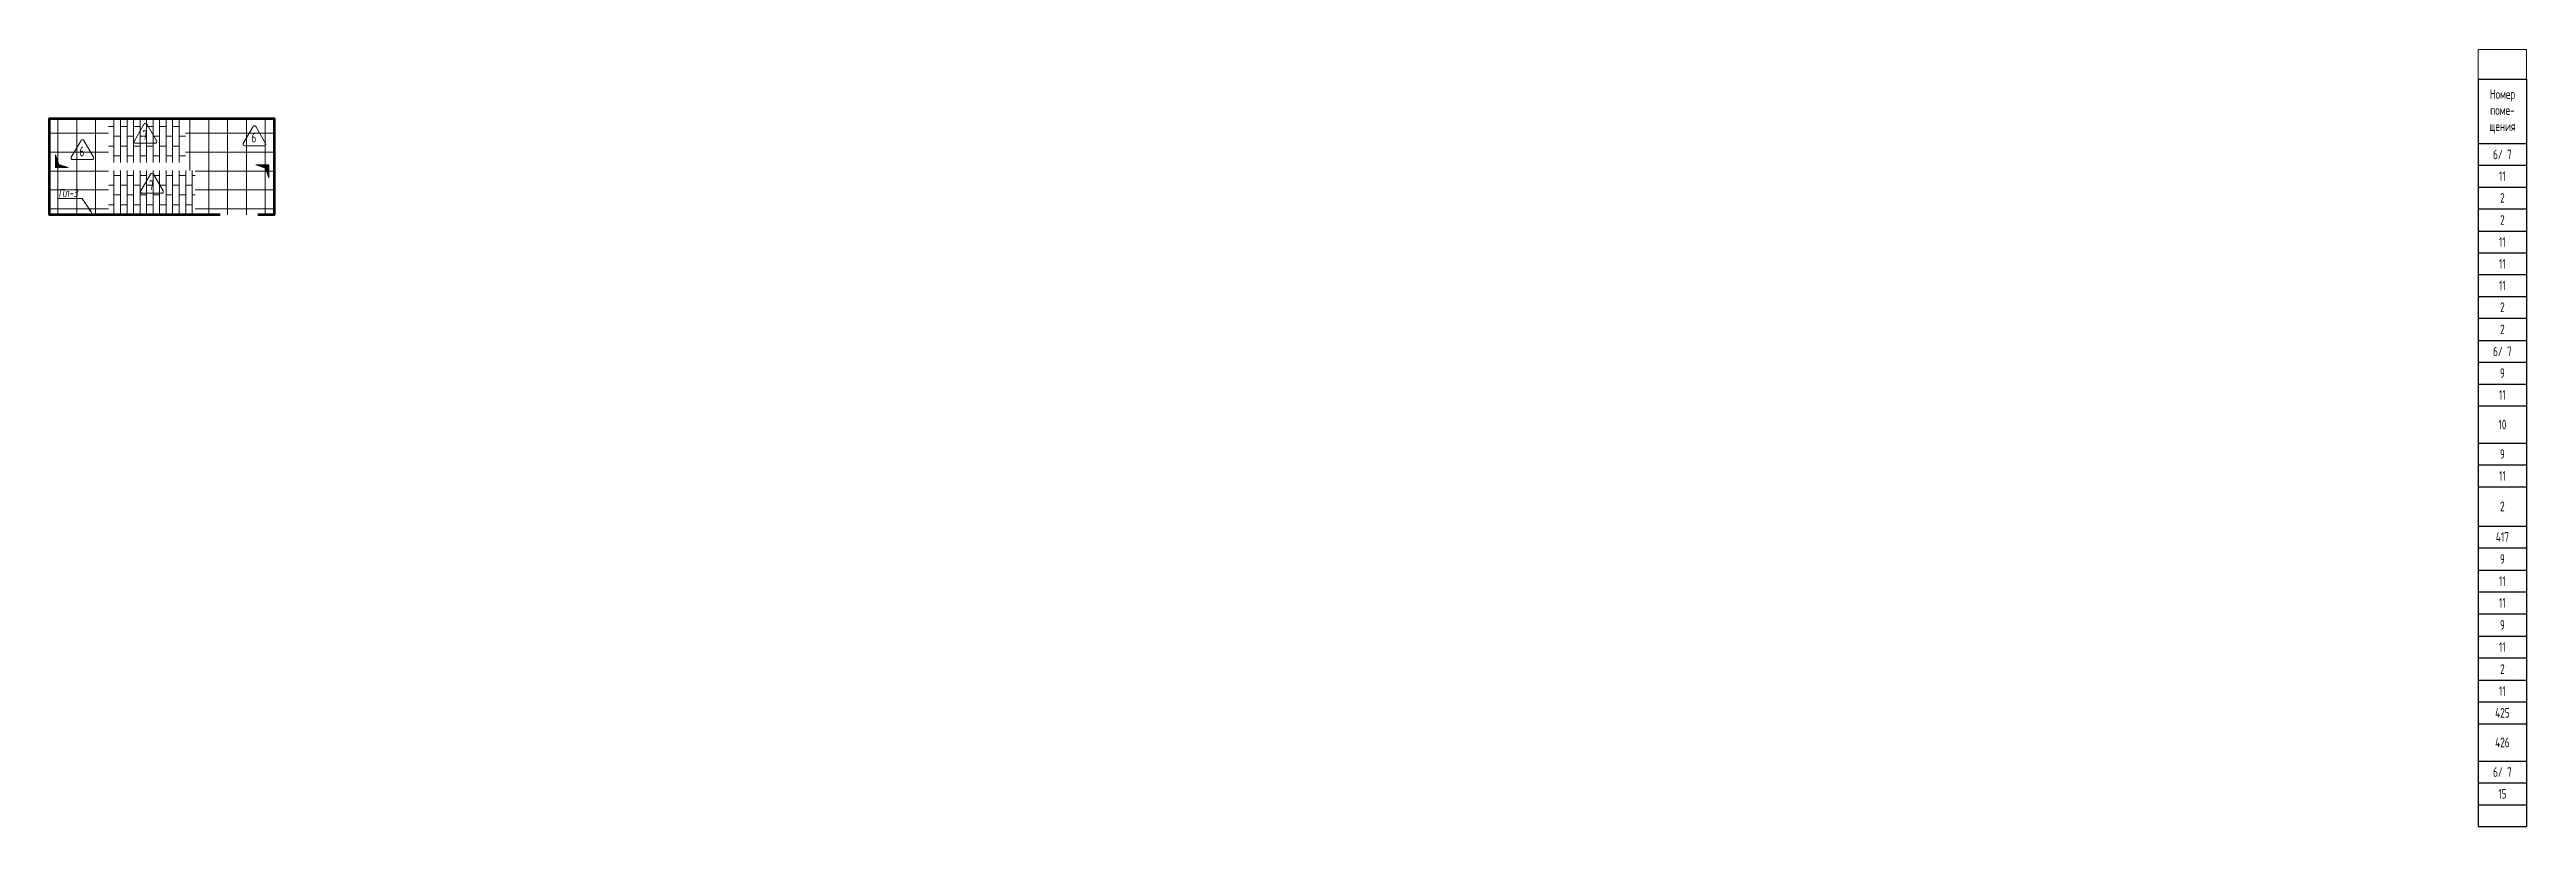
# Model space of a CAD drawing. Header units: millimetres. Extents: x -477321 to 558829, y -132142 to 283081.
# Drawn here: x 218829 to 296003, y 108818 to 133004 of the extents above; entities that cross this region are included whole.
import ezdxf
from ezdxf import colors
from ezdxf.entities.mleader import LeaderData, LeaderLine
from ezdxf.enums import TextEntityAlignment as Align
from ezdxf.math import Vec2, Vec3

# ---------------------------------------------------------------- set-up
doc = ezdxf.new("R2010")
doc.units = ezdxf.units.MM
doc.layers.add('АР_3_ПЛИНТУС', color=7, linetype='Continuous', true_color=0x38ffff)
for name, color, linetype, lineweight in [('АР_Выноски', 250, 'Continuous', 5), ('АР_Обводка_полы', 252, 'Continuous', 5), ('АР_Текст', 250, 'Continuous', 5)]:
    doc.layers.add(name, color=color, linetype=linetype, lineweight=lineweight)
doc.layers.add('АР_Полы_Штриховка', color=252, linetype='Continuous', lineweight=0, transparency=0.5)
doc.layers.add('АР_Таблицы', color=250, linetype='Continuous')
doc.styles.add('ISOCPEUR', font='isocpeur.ttf', dxfattribs={"width": 0.7})
doc.styles.add('Архитект', font='isocpeur.ttf', dxfattribs={"width": 0.8, "oblique": 8})
pattern_1 = [(90, (206610.55, 97692.72), (-203.2254, 1e-14), []), (180, (206610.55, 97692.72), (-203.2254, -304.8), [203.2254, -203.2254])]

msp = doc.modelspace()

# ---------------------------------------------------------------- texts
at = {"layer": 'АР_Текст', "linetype": 'Continuous', "style": 'ISOCPEUR', "width": 0.7}
for s, p in [('7', (221801.3, 130190.3)), ('6', (219837.9, 129679.9)), ('6', (225196.1, 130109.5)), ('7', (222003.5, 128630.7))]:
    msp.add_text(s, height=300, dxfattribs=at).set_placement(p, align=Align.CENTER)

# ---------------------------------------------------------------- blocks, each defined once
blk = doc.blocks.new('*T95')
at = {"layer": 'Defpoints', "color": 8, "linetype": 'ByBlock', "lineweight": 0, "transparency": 16777216}
for p, q in [((0, 0), (1500, 0)), ((0, 0), (0, -926)), ((1500, 0), (1500, -926))]:
    blk.add_line(p, q, dxfattribs=at)
at = {"layer": 'АР_Таблицы', "color": 0, "linetype": 'ByBlock', "lineweight": 30, "transparency": 16777216}
for p, q in [((0, -926), (1500, -926)), ((0, -926), (0, -24186)), ((1500, -926), (1500, -24186)), ((0, -2926), (1500, -2926)), ((0, -24186), (1500, -24186))]:
    blk.add_line(p, q, dxfattribs=at)
at = {"layer": 'АР_Таблицы', "color": 0, "linetype": 'ByBlock', "lineweight": -2, "transparency": 16777216}
for p, q in [((0, -3603), (1500, -3603)), ((0, -4280), (1500, -4280)), ((0, -4956), (1500, -4956)), ((0, -5653), (1500, -5653)), ((0, -6330), (1500, -6330)), ((0, -7007), (1500, -7007)), ((0, -7684), (1500, -7684)), ((0, -8361), (1500, -8361)), ((0, -9058), (1500, -9058)), ((0, -9735), (1500, -9735)), ((0, -10412), (1500, -10412)), ((0, -11089), (1500, -11089)), ((0, -12256), (1500, -12256)), ((0, -12933), (1500, -12933)), ((0, -13610), (1500, -13610)), ((0, -14836), (1500, -14836)), ((0, -15513), (1500, -15513)), ((0, -16210), (1500, -16210)), ((0, -16887), (1500, -16887)), ((0, -17564), (1500, -17564)), ((0, -18261), (1500, -18261)), ((0, -18938), (1500, -18938)), ((0, -19635), (1500, -19635)), ((0, -20312), (1500, -20312)), ((0, -20989), (1500, -20989)), ((0, -22156), (1500, -22156)), ((0, -22833), (1500, -22833)), ((0, -23510), (1500, -23510))]:
    blk.add_line(p, q, dxfattribs=at)
at = {"layer": 'АР_Таблицы', "transparency": 16777216, "char_height": 300, "attachment_point": 5, "style": 'ISOCPEUR'}
for s, insert, width in [('Номер поме- щения', (750, -1926), 1400), ('6/ 7', (750, -3264), 1223.08), ('11', (750, -3941), 1223.08), ('2', (750, -4618), 1223.08), ('2', (750, -5305), 1223.08), ('11', (750, -5992), 1223.08), ('11', (750, -6669), 1223.08), ('11', (750, -7346), 1223.08), ('2', (750, -8023), 1223.08), ('6/ 7', (750, -9396), 1223.08), ('2', (750, -8710), 1223.08), ('9', (750, -10073), 1223.08), ('11', (750, -10750), 1223.08), ('10', (750, -11672), 1223.08), ('9', (750, -12594), 1223.08), ('11', (750, -13271), 1223.08), ('2', (750, -14223), 1223.08), ('417', (750, -15175), 1223.08), ('9', (750, -15862), 1223.08), ('11', (750, -16549), 1223.08), ('11', (750, -17226), 1223.08), ('11', (750, -18600), 1223.08), ('9', (750, -17913), 1223.08), ('2', (750, -19286), 1223.08), ('11', (750, -19973), 1223.08), ('425', (750, -20650), 1223.08), ('426', (750, -21572), 1223.08), ('6/ 7', (750, -22494), 1223.08), ('15', (750, -23171), 1223.08)]:
    blk.add_mtext(s, dxfattribs=dict(at, insert=insert, width=width))
blk = doc.blocks.new('стрелка')
at = {"true_color": 0xff0505, "transparency": 33554687}
h = blk.add_hatch(color=1, dxfattribs=at)
h.dxf.hatch_style = 1
h.paths.add_polyline_path([(0, 0), (0, 400), (-101, 101), (-400, 0)])
at = {"transparency": 33554687, "flags": 128}
blk.add_lwpolyline([(0, 0), (0, 400), (-101, 101), (-400, 0), (0, 0)], dxfattribs=at)

# ---------------------------------------------------------------- hatches: boundary and pattern name
at = {"layer": 'АР_Полы_Штриховка', "true_color": 0x000000}
h = msp.add_hatch(dxfattribs=at)
h.set_pattern_fill('ANSI37', color=18, scale=185, angle=45)
h.paths.add_polyline_path([(220669.3, 130860.7), (218829.3, 130860.7), (218829.3, 127860.7), (220669.3, 127860.7)])
at = {"layer": 'АР_Полы_Штриховка', "true_color": 0xffffff}
h = msp.add_hatch(dxfattribs=at)
h.set_pattern_fill('AR-BRSTD', scale=3, angle=90)
h.set_pattern_definition(pattern_1)
h.paths.add_polyline_path([(220669.3, 130860.7), (223069.3, 130860.7), (223069.3, 129485.7), (220669.3, 129485.7)])
at = {"layer": 'АР_Полы_Штриховка', "true_color": 0x000000}
h = msp.add_hatch(dxfattribs=at)
h.set_pattern_fill('ANSI37', color=18, scale=185, angle=45)
h.paths.add_polyline_path([(223069.3, 130860.7), (223069.3, 129235.7), (223369.3, 129235.7), (223369.3, 127860.7), (225829.1, 127860.7), (225829.6, 130860.7)])
at = {"layer": 'АР_Полы_Штриховка', "true_color": 0xffffff}
h = msp.add_hatch(dxfattribs=at)
h.set_pattern_fill('AR-BRSTD', scale=3, angle=90)
h.set_pattern_definition(pattern_1)
h.paths.add_polyline_path([(220669.3, 129235.7), (223369.3, 129235.7), (223369.3, 127860.7), (220669.3, 127860.7)])

# ---------------------------------------------------------------- linework, layer by layer
at = {"layer": 'АР_3_ПЛИНТУС', "lineweight": 60}
msp.add_lwpolyline([(224150.3, 127860.7), (218829.3, 127860.7), (218829.3, 130860.7), (225829.6, 130860.7), (225829.6, 127860.7), (225317.6, 127860.7)], dxfattribs=at)
at = {"layer": 'АР_Текст', "linetype": 'Continuous'}
for points in [[(221514.9, 130088.6), (222121.1, 130088.6, 0.5773495), (222164.4, 130163.6), (221861.3, 130688.6, 0.5773541), (221774.7, 130688.6), (221471.6, 130163.6, 0.5773491), (221514.9, 130088.6, 0.0000017)], [(224909.7, 130007.8), (225515.9, 130007.8, 0.5773495), (225559.2, 130082.8), (225256.1, 130607.8, 0.5773541), (225169.5, 130607.8), (224866.4, 130082.8, 0.5773491), (224909.7, 130007.8, 0.0000017)], [(219551.5, 129578.2), (220157.7, 129578.2, 0.5773495), (220201, 129653.2), (219897.9, 130178.2, 0.5773541), (219811.3, 130178.2), (219508.2, 129653.2, 0.5773491), (219551.5, 129578.2, 0.0000017)], [(221717, 128529), (222323.2, 128529, 0.5773495), (222366.5, 128604), (222063.4, 129129, 0.5773541), (221976.8, 129129), (221673.7, 128604, 0.5773491), (221717, 128529, 0.0000017)]]:
    msp.add_lwpolyline(points, format="xyb", dxfattribs=at)

# ---------------------------------------------------------------- block references
msp.add_blockref('*T95', (294503.3, 133004.1))
at = {"layer": 'АР_Обводка_полы', "transparency": 33554687}
for p, rotation in [((219014.2, 129329.4), 270.3889828990013), ((225658.5, 129413.4), 90.19449144841263)]:
    msp.add_blockref('стрелка', p, dxfattribs=dict(at, rotation=rotation))

msp.set_redraw_order([(e.dxf.handle, doc.entitydb.next_handle()) for e in msp.query("TEXT MTEXT ATTDEF DIMENSION ARC_DIMENSION")])  # texts and dimensions are drawn at this point

# ---------------------------------------------------------------- leaders
at = {"layer": 'АР_Выноски'}
ml = msp.add_multileader_mtext('Standard', dxfattribs=at)
ml.set_content('Пл-3', color=256, style='Архитект')
ml.set_leader_properties(color=256, linetype='ByLayer', lineweight=-1)
ml.build(insert=Vec2(0, 0))
ml.multileader.update_dxf_attribs({"text_left_attachment_type": 6, "text_right_attachment_type": 6, "dogleg_length": 25, "arrow_head_size": 200})
ctx = ml.context
ctx.base_point, ctx.char_height, ctx.arrow_head_size, ctx.landing_gap_size, ctx.plane_origin = Vec3(219010.6, 128364.8), 250, 200, 100, Vec3(205284.3, 128382.3)
ctx.left_attachment, ctx.right_attachment = 6, 6
notes = []
notes.append((ctx, [(0, (1, 1, 0), (219845.9, 128364.8), (-1, 0), 25, [(1, [(220184.8, 127860.7)], 0, [])])]))
ctx.mtext.insert, ctx.mtext.width, ctx.mtext.defined_height, ctx.mtext.line_spacing_style, ctx.mtext.flow_direction = Vec3(219110.6, 128664.8), 3549.472, 1007.6, 2, 5
for ctx, leaders in notes:
    for number, flags, end, landing, length, lines in leaders:
        leader = LeaderData()
        leader.index, (leader.has_last_leader_line, leader.has_dogleg_vector, leader.attachment_direction) = number, flags
        leader.last_leader_point, leader.dogleg_vector, leader.dogleg_length = Vec3(end), Vec3(landing), length
        for number, points, colour, breaks in lines:
            line = LeaderLine()
            line.index, line.vertices, line.color, line.breaks = number, Vec3.list(points), colors.encode_raw_color(colour), breaks
            leader.lines.append(line)
        ctx.leaders.append(leader)

doc.saveas('drawing.dxf')
